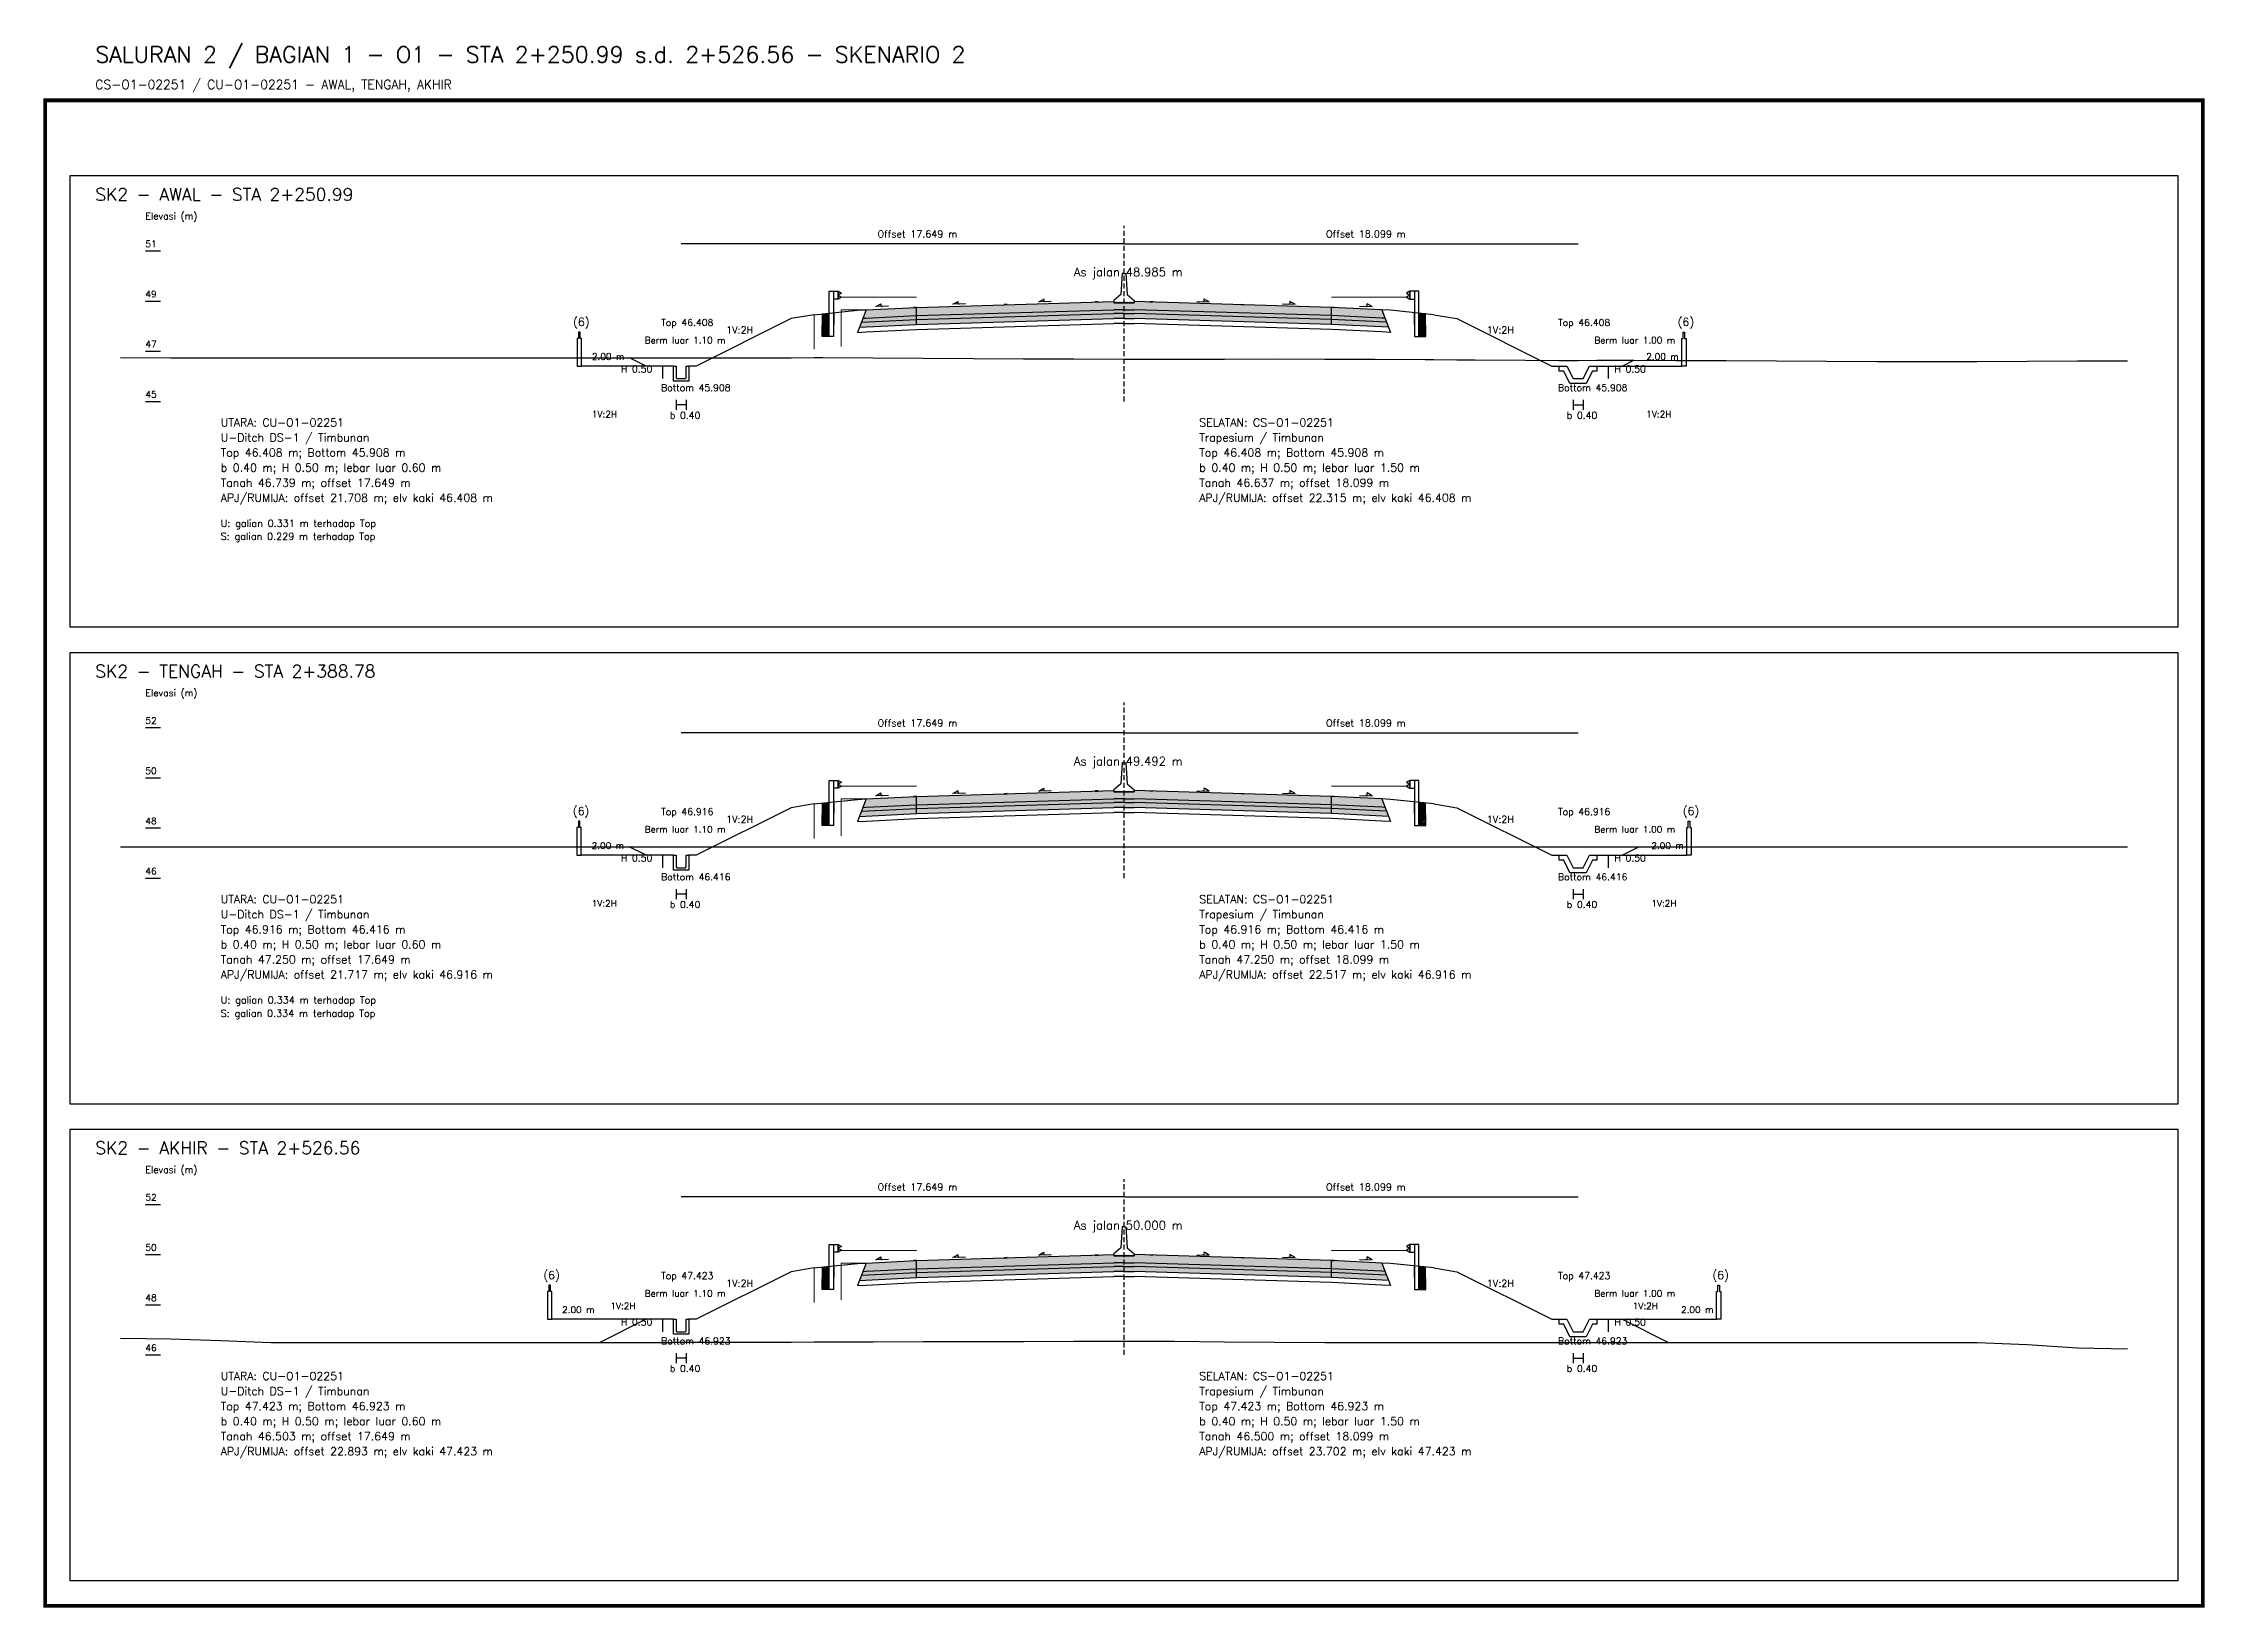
# Model space of a CAD drawing. Header units: metres. Extents: x -24715 to -24517, y 27498 to 30841.
# Drawn here: x -24603.9 to -24517.7, y 30702.9 to 30765.2 of the extents above; entities that cross this region are included whole.
import ezdxf

# ---------------------------------------------------------------- set-up
doc = ezdxf.new("R2010")
doc.units = ezdxf.units.M
doc.linetypes.add('PS_DASH', pattern=[0.3, 0.2, -0.1])
for name, color, linetype, lineweight in [('Dimensi', 230, 'Continuous', 20), ('GRS-ARSIR (HATCH)', 8, 'Continuous', 9), ('Guardrail', 20, 'Continuous', 30), ('HATCH - Beton ramping', 210, 'Continuous', 9), ('HATCH - LFA', 30, 'Continuous', 9), ('HATCH - Pavement', 50, 'Continuous', 9), ('Marka', 20, 'Continuous', 30), ('POT_ALL_GROUP', 2, 'Continuous', 70)]:
    doc.layers.add(name, color=color, linetype=linetype, lineweight=lineweight)
for name, color, linetype in [('POT_ALL_APJ', 2, 'Continuous'), ('POT_ALL_BORDER', 8, 'Continuous'), ('POT_ALL_CHANNEL2', 7, 'Continuous'), ('POT_ALL_DIM', 7, 'Continuous'), ('POT_ALL_GROUND', 1, 'Continuous'), ('POT_ALL_GUIDE', 8, 'Continuous'), ('POT_ALL_NOTE', 30, 'Continuous'), ('POT_ALL_ROAD', 4, 'Continuous')]:
    doc.layers.add(name, color=color, linetype=linetype)
doc.styles.get("Standard").update_dxf_attribs({"font": 'simplex.shx'})

msp = doc.modelspace()

# ---------------------------------------------------------------- texts
at = {"layer": 'POT_ALL_APJ'}
for s, height, p in [('(6)', 0.32, (-24582.73441, 30753.97301)), ('(6)', 0.32, (-24538.71171, 30753.97301)), ('2.00 m', 0.26, (-24581.98441, 30752.62301)), ('2.00 m', 0.26, (-24539.96171, 30752.62301)), ('(6)', 0.32, (-24582.74393, 30734.4805)), ('(6)', 0.32, (-24538.50931, 30734.4805)), ('2.00 m', 0.26, (-24581.99393, 30733.1305)), ('2.00 m', 0.26, (-24539.75931, 30733.1305)), ('(6)', 0.32, (-24583.91922, 30715.98799)), ('(6)', 0.32, (-24537.32401, 30715.98799)), ('2.00 m', 0.26, (-24583.16922, 30714.63799)), ('2.00 m', 0.26, (-24538.57401, 30714.63799))]:
    msp.add_text(s, height=height, dxfattribs=at).set_placement(p)
at = {"layer": 'POT_ALL_CHANNEL2'}
for s, height, p in [('Top 46.408', 0.27, (-24579.22535, 30753.97301)), ('Top 46.408', 0.27, (-24543.47765, 30753.97301)), ('Bottom 45.908', 0.27, (-24579.22535, 30751.37301)), ('Bottom 45.908', 0.27, (-24543.47765, 30751.37301)), ('UTARA: CU-O1-02251', 0.32, (-24596.7765, 30749.96479)), ('SELATAN: CS-O1-02251', 0.32, (-24557.7765, 30749.96479)), ('Top 46.916', 0.27, (-24579.22535, 30734.4805)), ('Top 46.916', 0.27, (-24543.47765, 30734.4805)), ('Bottom 46.416', 0.27, (-24579.22535, 30731.8805)), ('Bottom 46.416', 0.27, (-24543.47765, 30731.8805)), ('UTARA: CU-O1-02251', 0.32, (-24596.7765, 30730.96479)), ('SELATAN: CS-O1-02251', 0.32, (-24557.7765, 30730.96479)), ('Top 47.423', 0.27, (-24579.22535, 30715.98799)), ('Top 47.423', 0.27, (-24543.47765, 30715.98799)), ('Bottom 46.923', 0.27, (-24579.22535, 30713.38799)), ('Bottom 46.923', 0.27, (-24543.47765, 30713.38799)), ('UTARA: CU-O1-02251', 0.32, (-24596.7765, 30711.96479)), ('SELATAN: CS-O1-02251', 0.32, (-24557.7765, 30711.96479))]:
    msp.add_text(s, height=height, dxfattribs=at).set_placement(p)
at = {"layer": 'POT_ALL_DIM'}
for s, height, p in [('SK2 - AWAL - STA 2+250.99', 0.5, (-24601.7765, 30758.96479)), ('Elevasi (m)', 0.27, (-24599.7765, 30758.21479)), ('51', 0.26, (-24599.7765, 30757.11479)), ('Offset 17.649 m', 0.28, (-24570.60092, 30757.4998)), ('Offset 18.099 m', 0.28, (-24552.72707, 30757.4998)), ('As jalan 48.985 m', 0.34, (-24562.7765, 30755.9498)), ('49', 0.26, (-24599.7765, 30755.11479)), ('1V:2H', 0.28, (-24576.63588, 30753.66774)), ('1V:2H', 0.28, (-24546.31712, 30753.66774)), ('47', 0.26, (-24599.7765, 30753.11479)), ('Berm luar 1.10 m', 0.26, (-24579.87535, 30753.27301)), ('Berm luar 1.00 m', 0.26, (-24542.02765, 30753.27301)), ('H 0.50', 0.27, (-24580.82535, 30752.12301)), ('H 0.50', 0.27, (-24541.22765, 30752.12301)), ('45', 0.26, (-24599.7765, 30751.11479)), ('1V:2H', 0.26, (-24581.98441, 30750.32301)), ('b 0.40', 0.27, (-24578.87535, 30750.27301)), ('b 0.40', 0.27, (-24543.12765, 30750.27301)), ('1V:2H', 0.26, (-24539.96171, 30750.32301)), ('U-Ditch DS-1 / Timbunan', 0.32, (-24596.7765, 30749.36479)), ('Trapesium / Timbunan', 0.32, (-24557.7765, 30749.36479)), ('Top 46.408 m; Bottom 45.908 m', 0.32, (-24596.7765, 30748.76479)), ('Top 46.408 m; Bottom 45.908 m', 0.32, (-24557.7765, 30748.76479)), ('Tanah 46.739 m; offset 17.649 m', 0.32, (-24596.7765, 30747.56479)), ('b 0.40 m; H 0.50 m; lebar luar 0.60 m', 0.32, (-24596.7765, 30748.16479)), ('Tanah 46.637 m; offset 18.099 m', 0.32, (-24557.7765, 30747.56479)), ('b 0.40 m; H 0.50 m; lebar luar 1.50 m', 0.32, (-24557.7765, 30748.16479)), ('APJ/RUMIJA: offset 21.708 m; elv kaki 46.408 m', 0.32, (-24596.7765, 30746.96479)), ('APJ/RUMIJA: offset 22.315 m; elv kaki 46.408 m', 0.32, (-24557.7765, 30746.96479)), ('SK2 - TENGAH - STA 2+388.78', 0.5, (-24601.7765, 30739.96479)), ('Elevasi (m)', 0.27, (-24599.7765, 30739.21479)), ('52', 0.26, (-24599.7765, 30738.11479)), ('Offset 17.649 m', 0.28, (-24570.60092, 30738.00729)), ('Offset 18.099 m', 0.28, (-24552.72707, 30738.00729)), ('As jalan 49.492 m', 0.34, (-24562.7765, 30736.45729)), ('50', 0.26, (-24599.7765, 30736.11479)), ('48', 0.26, (-24599.7765, 30734.11479)), ('Berm luar 1.10 m', 0.26, (-24579.87535, 30733.7805)), ('1V:2H', 0.28, (-24576.63588, 30734.17523)), ('1V:2H', 0.28, (-24546.31712, 30734.17523)), ('Berm luar 1.00 m', 0.26, (-24542.02765, 30733.7805)), ('46', 0.26, (-24599.7765, 30732.11479)), ('H 0.50', 0.27, (-24580.82535, 30732.6305)), ('H 0.50', 0.27, (-24541.22765, 30732.6305)), ('U-Ditch DS-1 / Timbunan', 0.32, (-24596.7765, 30730.36479)), ('1V:2H', 0.26, (-24581.99393, 30730.8305)), ('b 0.40', 0.27, (-24578.87535, 30730.7805)), ('Trapesium / Timbunan', 0.32, (-24557.7765, 30730.36479)), ('b 0.40', 0.27, (-24543.12765, 30730.7805)), ('1V:2H', 0.26, (-24539.75931, 30730.8305)), ('Top 46.916 m; Bottom 46.416 m', 0.32, (-24596.7765, 30729.76479)), ('Top 46.916 m; Bottom 46.416 m', 0.32, (-24557.7765, 30729.76479)), ('Tanah 47.250 m; offset 17.649 m', 0.32, (-24596.7765, 30728.56479)), ('b 0.40 m; H 0.50 m; lebar luar 0.60 m', 0.32, (-24596.7765, 30729.16479)), ('Tanah 47.250 m; offset 18.099 m', 0.32, (-24557.7765, 30728.56479)), ('b 0.40 m; H 0.50 m; lebar luar 1.50 m', 0.32, (-24557.7765, 30729.16479)), ('APJ/RUMIJA: offset 21.717 m; elv kaki 46.916 m', 0.32, (-24596.7765, 30727.96479)), ('APJ/RUMIJA: offset 22.517 m; elv kaki 46.916 m', 0.32, (-24557.7765, 30727.96479)), ('SK2 - AKHIR - STA 2+526.56', 0.5, (-24601.7765, 30720.96479)), ('Elevasi (m)', 0.27, (-24599.7765, 30720.21479)), ('52', 0.26, (-24599.7765, 30719.11479)), ('Offset 17.649 m', 0.28, (-24570.60092, 30719.51478)), ('Offset 18.099 m', 0.28, (-24552.72707, 30719.51478)), ('As jalan 50.000 m', 0.34, (-24562.7765, 30717.96478)), ('50', 0.26, (-24599.7765, 30717.11479)), ('1V:2H', 0.28, (-24576.63588, 30715.68273)), ('1V:2H', 0.28, (-24546.31712, 30715.68273)), ('48', 0.26, (-24599.7765, 30715.11479)), ('Berm luar 1.10 m', 0.26, (-24579.87535, 30715.28799)), ('Berm luar 1.00 m', 0.26, (-24542.02765, 30715.28799)), ('1V:2H', 0.26, (-24581.24728, 30714.78799)), ('H 0.50', 0.27, (-24580.82535, 30714.13799)), ('H 0.50', 0.27, (-24541.22765, 30714.13799)), ('1V:2H', 0.26, (-24540.50083, 30714.78799)), ('46', 0.26, (-24599.7765, 30713.11479)), ('b 0.40', 0.27, (-24578.87535, 30712.28799)), ('b 0.40', 0.27, (-24543.12765, 30712.28799)), ('U-Ditch DS-1 / Timbunan', 0.32, (-24596.7765, 30711.36479)), ('Trapesium / Timbunan', 0.32, (-24557.7765, 30711.36479)), ('Top 47.423 m; Bottom 46.923 m', 0.32, (-24596.7765, 30710.76479)), ('Top 47.423 m; Bottom 46.923 m', 0.32, (-24557.7765, 30710.76479)), ('b 0.40 m; H 0.50 m; lebar luar 0.60 m', 0.32, (-24596.7765, 30710.16479)), ('b 0.40 m; H 0.50 m; lebar luar 1.50 m', 0.32, (-24557.7765, 30710.16479)), ('Tanah 46.503 m; offset 17.649 m', 0.32, (-24596.7765, 30709.56479)), ('APJ/RUMIJA: offset 22.893 m; elv kaki 47.423 m', 0.32, (-24596.7765, 30708.96479)), ('Tanah 46.500 m; offset 18.099 m', 0.32, (-24557.7765, 30709.56479)), ('APJ/RUMIJA: offset 23.702 m; elv kaki 47.423 m', 0.32, (-24557.7765, 30708.96479))]:
    msp.add_text(s, height=height, dxfattribs=at).set_placement(p)
at = {"layer": 'POT_ALL_GROUP', "lineweight": 0}
for s, height, p in [('SALURAN 2 / BAGIAN 1 - O1 - STA 2+250.99 s.d. 2+526.56 - SKENARIO 2', 0.65, (-24601.7765, 30764.46479)), ('CS-O1-02251 / CU-O1-02251 - AWAL, TENGAH, AKHIR', 0.36, (-24601.7765, 30763.41479))]:
    msp.add_text(s, height=height, dxfattribs=at).set_placement(p)
at = {"layer": 'POT_ALL_NOTE'}
for s, p in [('U: galian 0.331 m terhadap Top', (-24596.7765, 30745.96479)), ('S: galian 0.229 m terhadap Top', (-24596.7765, 30745.44479)), ('U: galian 0.334 m terhadap Top', (-24596.7765, 30726.96479)), ('S: galian 0.334 m terhadap Top', (-24596.7765, 30726.44479))]:
    msp.add_text(s, height=0.28, dxfattribs=at).set_placement(p)

# ---------------------------------------------------------------- blocks, each defined once
blk = doc.blocks.new('JALAN_ASLI_TIPIKAL_2OKT_METER')
at = {"layer": 'Guardrail', "lineweight": 9}
h = blk.add_hatch(dxfattribs=at)
h.set_pattern_fill('JIS_LC_20', color=256, scale=0.002)
h.set_pattern_definition([(45, (-29.65569, -21.99233), (-0.02828427, 0.02828427), []), (45, (-29.65489, -21.99233), (-0.02828427, 0.02828427), [])])
h.paths.add_polyline_path([(-12.025, -1.394), (-11.753, -1.394), (-11.753, -0.471), (-12.018, -0.498)])
h = blk.add_hatch(dxfattribs=at)
h.set_pattern_fill('JIS_LC_20', color=256, scale=0.002)
h.set_pattern_definition([(45, (-29.40569, -21.99233), (-0.02828427, 0.02828427), []), (45, (-29.40489, -21.99233), (-0.02828427, 0.02828427), [])])
h.paths.add_polyline_path([(12.018, -0.498), (11.753, -0.471), (11.753, -1.394), (12.025, -1.394)])
at = {"layer": 'HATCH - Beton ramping'}
h = blk.add_hatch(dxfattribs=at)
h.set_pattern_fill('AR-CONC', color=256, scale=0.0005)
h.set_pattern_definition([(50, (-28.949556, -21.99233), (0.09109233, -0.00796954), [0.009525, -0.104775]), (355, (-28.94956, -21.99233), (-0.0176217, 0.09552842), [0.00762, -0.0838203]), (100.45144, (-28.941965, -21.992995), (0.07347062, 0.08755888), [0.008095, -0.08904512]), (46.1842, (-28.94956, -21.96693), (0.13553952, -0.02102116), [0.0142875, -0.1571625]), (96.63556, (-28.93826, -21.96868), (0.11870207, 0.12371306), [0.0121425, -0.1335678]), (351.18415, (-28.94956, -21.96693), (0.11870207, 0.12371306), [0.01143, -0.12572987]), (21, (-28.936856, -21.97328), (0.0758072, -0.0511326), [0.009525, -0.104775]), (326, (-28.93686, -21.97328), (0.03090101, 0.09209398), [0.00762, -0.08382]), (71.45144, (-28.93054, -21.97754), (0.1067082, 0.04096138), [0.008095, -0.08904497]), (37.5, (-28.949556, -21.99233), (0.001544302, 0.04227752), [0, -0.082804, 0, -0.08509, 0, -0.0841375]), (7.5, (-28.949556, -21.99233), (0.03340983, 0.05009029), [0, -0.048514, 0, -0.080899, 0, -0.0320675]), (327.5, (-28.977877, -21.99233), (0.067795298, -0.002864372), [0, -0.03175, 0, -0.09906, 0, -0.131445]), (317.5, (-28.990577, -21.99233), (0.07406459, 0.01271325), [0, -0.041275, 0, -0.065786, 0, -0.093345])])
h.paths.add_polyline_path([(-8.27, -0.566), (-10.401, -0.666), (-10.461, -0.826), (-8.27, -0.716)])
h.paths.add_polyline_path([(-0.4, -0.48), (0, -0.48), (0, -0.33), (-0.4, -0.33), (-8.27, -0.566), (-8.27, -0.716)])
h = blk.add_hatch(dxfattribs=at)
h.set_pattern_fill('AR-CONC', color=256, scale=0.0005)
h.set_pattern_definition([(50, (-28.699556, -21.99233), (0.09109233, -0.00796954), [0.009525, -0.104775]), (355, (-28.69956, -21.99233), (-0.01762171, 0.09552842), [0.00762, -0.0838203]), (100.45144, (-28.691965, -21.992995), (0.07347062, 0.08755888), [0.008095, -0.08904512]), (46.1842, (-28.69956, -21.96693), (0.13553952, -0.02102116), [0.0142875, -0.1571625]), (96.63556, (-28.68826, -21.96868), (0.11870207, 0.12371306), [0.0121425, -0.1335678]), (351.18415, (-28.69956, -21.96693), (0.11870207, 0.12371306), [0.01143, -0.12572987]), (21, (-28.686856, -21.97328), (0.0758072, -0.0511326), [0.009525, -0.104775]), (326, (-28.68686, -21.97328), (0.03090101, 0.09209398), [0.00762, -0.08382]), (71.45144, (-28.68054, -21.97754), (0.10670821, 0.04096138), [0.008095, -0.08904497]), (37.5, (-28.699556, -21.99233), (0.001544302, 0.04227752), [0, -0.082804, 0, -0.08509, 0, -0.0841375]), (7.5, (-28.699556, -21.99233), (0.03340983, 0.050090287), [0, -0.048514, 0, -0.080899, 0, -0.0320675]), (327.5, (-28.727877, -21.99233), (0.067795298, -0.002864372), [0, -0.03175, 0, -0.09906, 0, -0.131445]), (317.5, (-28.740577, -21.99233), (0.07406459, 0.012713246), [0, -0.041275, 0, -0.065786, 0, -0.093345])])
h.paths.add_polyline_path([(8.27, -0.566), (10.401, -0.666), (10.461, -0.826), (8.27, -0.716)])
h.paths.add_polyline_path([(0.4, -0.48), (0, -0.48), (0, -0.33), (0.4, -0.33), (8.27, -0.566), (8.27, -0.716)])
at = {"layer": 'HATCH - LFA'}
h = blk.add_hatch(dxfattribs=at)
h.set_pattern_fill('GRAVEL', color=256, scale=0.0075)
h.set_pattern_definition([(228.012788, (-28.812396, -21.801831), (-1.524, -1.7145), [0.0256291, -2.5372863]), (184.96974, (-28.829541, -21.820881), (2.2859999991, 0.1905000109), [0.04398035, -4.3540537]), (132.510447, (-28.873356, -21.824691), (1.9050000008, -2.0954999993), [0.0310111, -3.0701042]), (267.27369, (-28.947651, -21.872316), (0.1905000004, 3.81), [0.0400503, -3.9649828]), (292.833654, (-28.949556, -21.912321), (-0.9525, 2.286), [0.0392725, -3.8879856]), (357.27369, (-28.934316, -21.948516), (-3.81, 0.1905000004), [0.0400503, -3.9649828]), (37.69424, (-28.894311, -21.950421), (-2.4764999999, -1.9050000001), [0.0529645, -5.24348365]), (72.255328, (-28.852401, -21.918036), (1.3335000004, 4.1909999999), [0.050004, -4.95039425]), (121.429566, (-28.837161, -21.870411), (-1.5240000002, 2.4764999999), [0.040186, -3.9784159]), (175.23636, (-28.858116, -21.836121), (2.0955, -0.1905), [0.0458785, -2.2480453]), (222.397438, (-28.903836, -21.832311), (-2.2859999999, -2.0955000001), [0.05933084, -5.8737579]), (138.814075, (-28.759056, -21.874221), (-1.3335, 1.143), [0.0202503, -2.0047924]), (171.469234, (-28.774296, -21.860886), (2.4765, -0.3809999996), [0.03852615, -3.8140979]), (225, (-28.8124, -21.85517), (0, -0.1905), [0.0269407, -0.242467]), (203.19859, (-28.82573, -21.832311), (0.9525, 0.381), [0.0145081, -1.4362967]), (291.80141, (-28.839066, -21.838026), (-0.1905, 0.5715), [0.0205174, -1.0053565]), (30.96376, (-28.831446, -21.857076), (0.5715, 0.381), [0.033324, -1.0774724]), (161.56505, (-28.80287, -21.83993), (0.381, -0.1905), [0.0240965, -0.5783174]), (16.38954, (-28.949556, -21.838026), (1.905, 0.5715), [0.0337566, -3.341912]), (70.346176, (-28.917171, -21.828501), (-0.762, -2.0955), [0.0283199, -2.8036662]), (293.19859, (-28.80287, -21.801831), (-0.381, 0.9525), [0.029016, -1.4217888]), (343.61046, (-28.791441, -21.828501), (-1.905, 0.5715), [0.0337566, -3.341912]), (339.443955, (-28.949556, -21.956136), (-0.9525, 0.381), [0.0325526, -1.5950801]), (294.77514, (-28.919076, -21.967566), (-0.952500001, 2.0954999995), [0.0272754, -2.7002695]), (66.80141, (-28.800966, -21.992331), (0.381, 0.9525), [0.029016, -1.4217888]), (17.354025, (-28.789536, -21.965661), (-2.4765, -0.762), [0.0319337, -3.1614282]), (69.443955, (-28.89431, -21.992331), (-0.381, -0.9525), [0.0162763, -1.6113564]), (101.30993, (-28.812396, -21.99233), (-0.1905, 0.762), [0.0097136, -0.9616496]), (165.96376, (-28.8143, -21.982806), (0.5715, -0.1905), [0.0392725, -0.7461791]), (186.009006, (-28.852401, -21.973281), (1.905, 0.1905), [0.036395, -3.6031024]), (303.69007, (-28.831446, -21.87422), (-0.1905, 0.381), [0.0274743, -0.6593832]), (353.157227, (-28.816206, -21.897081), (3.2385, -0.3809999998), [0.0479668, -4.7487007]), (60.945396, (-28.76858, -21.902796), (-0.762, -1.3335), [0.0196131, -1.9417044]), (90, (-28.75906, -21.88565), (-0.1905, 0.1905), [0.01143, -0.17907]), (120.256437, (-28.856211, -21.967566), (0.762, -1.3335), [0.026465, -2.6200456]), (48.012787, (-28.869546, -21.944706), (1.524, 1.7145), [0.0512582, -2.5116572]), (0, (-28.83526, -21.9066), (0.1905, 0.1905), [0.04953, -0.14097]), (325.304846, (-28.785726, -21.906606), (1.9050000007, -1.333499999), [0.0301207, -2.9819488]), (254.0546, (-28.76096, -21.92375), (-0.1905, -0.762), [0.0277372, -1.3591238]), (207.645975, (-28.768581, -21.950421), (-3.6195000001, -1.9049999997), [0.0451609, -4.4709348]), (175.426079, (-28.808586, -21.971376), (-2.4765, 0.1905), [0.0477772, -4.7299385])])
h.paths.add_polyline_path([(-8.27, -0.716), (-10.461, -0.826), (-10.54, -1.03), (-8.27, -0.916)])
h.paths.add_polyline_path([(-0.4, -0.68), (0, -0.68), (0, -0.48), (-0.4, -0.48), (-8.27, -0.716), (-8.27, -0.916)])
h = blk.add_hatch(dxfattribs=at)
h.set_pattern_fill('GRAVEL', color=256, scale=0.0075)
h.set_pattern_definition([(228.012788, (-28.562396, -21.801831), (-1.524, -1.7145), [0.0256291, -2.5372863]), (184.96974, (-28.579541, -21.820881), (2.2859999991, 0.1905000109), [0.04398035, -4.3540537]), (132.510447, (-28.623356, -21.824691), (1.9050000008, -2.0954999993), [0.0310111, -3.0701042]), (267.27369, (-28.697651, -21.872316), (0.1905000004, 3.81), [0.04005034, -3.9649828]), (292.833654, (-28.699556, -21.912321), (-0.9525, 2.286), [0.0392725, -3.8879856]), (357.27369, (-28.684316, -21.948516), (-3.81, 0.1905000004), [0.04005034, -3.9649828]), (37.69424, (-28.644311, -21.950421), (-2.4764999999, -1.9050000001), [0.0529645, -5.24348365]), (72.255328, (-28.602401, -21.918036), (1.3335000004, 4.1909999999), [0.050004, -4.95039425]), (121.429566, (-28.587161, -21.870411), (-1.5240000002, 2.4764999999), [0.040186, -3.9784159]), (175.23636, (-28.608116, -21.836121), (2.0955, -0.1905000003), [0.0458785, -2.2480453]), (222.397438, (-28.653836, -21.832311), (-2.2859999999, -2.0955000001), [0.05933084, -5.87375794]), (138.814075, (-28.509056, -21.874221), (-1.3335, 1.143), [0.02025034, -2.0047924]), (171.469234, (-28.524296, -21.860886), (2.4765, -0.3809999996), [0.03852615, -3.8140979]), (225, (-28.5624, -21.85517), (0, -0.1905), [0.0269407, -0.242467]), (203.19859, (-28.57573, -21.832311), (0.9525, 0.381), [0.0145081, -1.4362967]), (291.80141, (-28.589066, -21.838026), (-0.1905, 0.5715), [0.0205174, -1.0053565]), (30.96376, (-28.581446, -21.857076), (0.5715, 0.381), [0.033324, -1.0774724]), (161.56505, (-28.55287, -21.83993), (0.381, -0.1905), [0.0240965, -0.57831736]), (16.38954, (-28.699556, -21.838026), (1.905, 0.5715), [0.0337566, -3.341912]), (70.346176, (-28.667171, -21.828501), (-0.762, -2.0955), [0.0283199, -2.8036662]), (293.19859, (-28.55287, -21.801831), (-0.381, 0.9525), [0.029016, -1.4217888]), (343.61046, (-28.541441, -21.828501), (-1.905, 0.5714999999), [0.0337566, -3.341912]), (339.443955, (-28.699556, -21.956136), (-0.9525, 0.381), [0.03255264, -1.5950801]), (294.77514, (-28.669076, -21.967566), (-0.952500001, 2.0954999995), [0.0272754, -2.7002695]), (66.80141, (-28.550966, -21.992331), (0.381, 0.9525), [0.029016, -1.4217888]), (17.354025, (-28.539536, -21.965661), (-2.4765, -0.7620000002), [0.0319337, -3.1614282]), (69.443955, (-28.64431, -21.992331), (-0.381, -0.9525), [0.0162763, -1.6113564]), (101.30993, (-28.562396, -21.99233), (-0.1905, 0.762), [0.0097136, -0.9616496]), (165.96376, (-28.5643, -21.982806), (0.5715, -0.1905), [0.0392725, -0.7461791]), (186.009006, (-28.602401, -21.973281), (1.905, 0.1905), [0.036395, -3.6031024]), (303.69007, (-28.581446, -21.87422), (-0.1905, 0.381), [0.0274743, -0.6593832]), (353.157227, (-28.566206, -21.897081), (3.2385, -0.3809999998), [0.04796676, -4.7487007]), (60.945396, (-28.51858, -21.902796), (-0.762, -1.3335), [0.0196131, -1.9417044]), (90, (-28.50906, -21.88565), (-0.1905, 0.1905), [0.01143, -0.17907]), (120.256437, (-28.606211, -21.967566), (0.762, -1.3335), [0.026465, -2.62004556]), (48.012787, (-28.619546, -21.944706), (1.524, 1.7145), [0.0512582, -2.5116572]), (0, (-28.58526, -21.9066), (0.1905, 0.1905), [0.04953, -0.14097]), (325.304846, (-28.535726, -21.906606), (1.9050000007, -1.333499999), [0.0301207, -2.98194875]), (254.054604, (-28.51096, -21.92375), (-0.1905, -0.762), [0.0277372, -1.35912375]), (207.645975, (-28.518581, -21.950421), (-3.6195000001, -1.9049999997), [0.0451609, -4.4709348]), (175.426079, (-28.558586, -21.971376), (-2.4765, 0.1905), [0.0477772, -4.7299385])])
h.paths.add_polyline_path([(8.27, -0.716), (10.461, -0.826), (10.54, -1.03), (8.27, -0.916)])
h.paths.add_polyline_path([(0.4, -0.68), (0, -0.68), (0, -0.48), (0.4, -0.48), (8.27, -0.716), (8.27, -0.916)])
at = {"layer": 'HATCH - Pavement'}
h = blk.add_hatch(dxfattribs=at)
h.set_pattern_fill('AR-CONC', color=256, scale=0.001)
h.set_pattern_definition([(50, (-89.43046, -52.62889), (0.18218467, -0.01593909), [0.01905, -0.20955]), (355, (-89.43046, -52.6289), (-0.03524342, 0.19105685), [0.01524, -0.1676406]), (100.45144, (-89.41528, -52.63022), (0.14694125, 0.17511775), [0.01619, -0.17809024]), (46.1842, (-89.43046, -52.5781), (0.27107904, -0.04204233), [0.028575, -0.314325]), (96.63556, (-89.40787, -52.5816), (0.23740413, 0.2474261), [0.024285, -0.2671356]), (351.18415, (-89.43046, -52.5781), (0.2374041, 0.2474261), [0.02286, -0.2514597]), (21, (-89.40506, -52.59079), (0.1516144, -0.1022652), [0.01905, -0.20955]), (326, (-89.40506, -52.5908), (0.06180203, 0.18418797), [0.01524, -0.16764]), (71.45144, (-89.39243, -52.59931), (0.21341642, 0.08192277), [0.01619, -0.17808994]), (37.5, (-89.43046, -52.62889), (0.003088603, 0.08455504), [0, -0.165608, 0, -0.17018, 0, -0.168275]), (7.5, (-89.43046, -52.62889), (0.06681966, 0.100180575), [0, -0.097028, 0, -0.161798, 0, -0.064135]), (327.5, (-89.4871, -52.62889), (0.135590595, -0.005728744), [0, -0.0635, 0, -0.19812, 0, -0.26289]), (317.5, (-89.5125, -52.62889), (0.14812918, 0.02542649), [0, -0.08255, 0, -0.131572, 0, -0.18669])])
h.paths.add_polyline_path([(-8.27, -0.236), (-10.27, -0.336), (-10.401, -0.673), (-10.27, -0.666), (-8.27, -0.566)])
h.paths.add_polyline_path([(-0.4, -0.33), (0, -0.33), (0, 0), (-0.4, 0), (-8.27, -0.236), (-8.27, -0.566)])
h = blk.add_hatch(dxfattribs=at)
h.set_pattern_fill('AR-CONC', color=256, scale=0.001)
h.set_pattern_definition([(50, (-89.18046, -52.62889), (0.18218467, -0.01593909), [0.01905, -0.20955]), (355, (-89.18046, -52.6289), (-0.03524342, 0.19105685), [0.01524, -0.16764058]), (100.45144, (-89.16528, -52.63022), (0.14694125, 0.17511775), [0.01619, -0.17809024]), (46.1842, (-89.18046, -52.5781), (0.27107904, -0.04204233), [0.028575, -0.314325]), (96.63556, (-89.15787, -52.5816), (0.23740413, 0.2474261), [0.024285, -0.2671356]), (351.18415, (-89.18046, -52.5781), (0.2374041, 0.2474261), [0.02286, -0.2514597]), (21, (-89.15506, -52.59079), (0.1516144, -0.1022652), [0.01905, -0.20955]), (326, (-89.15506, -52.5908), (0.06180203, 0.18418797), [0.01524, -0.16764]), (71.45144, (-89.14243, -52.59931), (0.21341642, 0.08192277), [0.01619, -0.17808994]), (37.5, (-89.18046, -52.62889), (0.003088603, 0.08455504), [0, -0.165608, 0, -0.17018, 0, -0.168275]), (7.5, (-89.18046, -52.62889), (0.06681966, 0.100180575), [0, -0.097028, 0, -0.161798, 0, -0.064135]), (327.5, (-89.2371, -52.62889), (0.135590595, -0.005728744), [0, -0.0635, 0, -0.19812, 0, -0.26289]), (317.5, (-89.2625, -52.62889), (0.14812918, 0.02542649), [0, -0.08255, 0, -0.131572, 0, -0.18669])])
h.paths.add_polyline_path([(8.27, -0.236), (10.27, -0.336), (10.401, -0.673), (10.27, -0.666), (8.27, -0.566)])
h.paths.add_polyline_path([(0.4, -0.33), (0, -0.33), (0, 0), (0.4, 0), (8.27, -0.236), (8.27, -0.566)])
at = {"layer": 'Marka'}
h = blk.add_hatch(color=256, dxfattribs=at)
h.dxf.hatch_style = 1
h.paths.add_polyline_path([(-8.27, -0.23), (-8.39, -0.236), (-8.39, -0.242), (-8.27, -0.236)])
h.paths.add_polyline_path([(-4.65, -0.122), (-4.77, -0.125), (-4.77, -0.131), (-4.65, -0.128)])
h.paths.add_polyline_path([(-1.03, -0.019), (-1.03, -0.013), (-1.15, -0.017), (-1.15, -0.023)])
h = blk.add_hatch(color=256, dxfattribs=at)
h.dxf.hatch_style = 1
h.paths.add_polyline_path([(8.27, -0.23), (8.39, -0.236), (8.39, -0.242), (8.27, -0.236)])
h.paths.add_polyline_path([(4.65, -0.122), (4.77, -0.125), (4.77, -0.131), (4.65, -0.128)])
h.paths.add_polyline_path([(1.03, -0.019), (1.03, -0.013), (1.15, -0.017), (1.15, -0.023)])
for p, q in [((-8.27, -0.236), (-0.4, 0)), ((8.27, -0.236), (0.4, 0)), ((-12.353, -0.533), (-10.622, -0.354)), ((-10.27, -0.336), (-10.62, -1.234)), ((-10.62, -0.354), (-10.27, -0.336)), ((-10.461, -0.826), (-8.27, -0.716)), ((-10.401, -0.673), (-10.27, -0.666)), ((-10.27, -0.336), (-8.27, -0.236)), ((-10.27, -0.666), (-8.27, -0.566)), ((-8.27, -0.916), (-8.27, -0.236)), ((-8.27, -0.566), (-0.4, -0.33)), ((-8.27, -0.716), (-0.4, -0.48)), ((-8.27, -0.916), (-0.4, -0.68)), ((0, -0.05), (-0.4, -0.05)), ((0, -0.33), (-0.4, -0.33)), ((0, -0.48), (-0.4, -0.48)), ((0, -0.68), (-0.4, -0.68)), ((0, -0.05), (0.4, -0.05)), ((0, -0.33), (0.4, -0.33)), ((0, -0.48), (0.4, -0.48)), ((0, -0.68), (0.4, -0.68)), ((8.27, -0.566), (0.4, -0.33)), ((8.27, -0.716), (0.4, -0.48)), ((8.27, -0.916), (0.4, -0.68)), ((8.27, -0.916), (8.27, -0.236)), ((10.27, -0.336), (8.27, -0.236)), ((10.27, -0.666), (8.27, -0.566)), ((10.461, -0.826), (8.27, -0.716)), ((10.27, -0.336), (10.62, -1.234)), ((10.62, -0.354), (10.27, -0.336)), ((10.401, -0.673), (10.27, -0.666)), ((12.353, -0.533), (10.622, -0.354)), ((-10.62, -1.234), (-10.27, -1.216)), ((-10.54, -1.03), (-8.27, -0.916)), ((-10.27, -1.216), (-8.27, -1.116)), ((-8.27, -1.116), (-0.4, -0.88)), ((0, -0.88), (-0.4, -0.88)), ((0, -0.88), (0.4, -0.88)), ((8.27, -1.116), (0.4, -0.88)), ((10.54, -1.03), (8.27, -0.916)), ((10.27, -1.216), (8.27, -1.116)), ((10.62, -1.234), (10.27, -1.216))]:
    blk.add_line(p, q)
for points in [[(0, 1.11), (-0.075, 1.11), (-0.125, 0.27), (-0.4, 0.03), (-0.4, -0.05), (0, -0.05)], [(0, 1.11), (0.075, 1.11), (0.125, 0.27), (0.4, 0.03), (0.4, -0.05), (0, -0.05)], [(-6.818, -0.116), (-6.616, 0)], [(-3.401, -0.02), (-3.199, 0.096)], [(3.401, -0.02), (3.199, 0.096)], [(6.818, -0.116), (6.616, 0)], [(-9.887, -0.208), (-9.686, -0.092)], [(-9.387, -0.193), (-9.887, -0.208)], [(-6.318, -0.101), (-6.818, -0.116)], [(-2.901, -0.005), (-3.401, -0.02)], [(2.901, -0.005), (3.401, -0.02)], [(6.318, -0.101), (6.818, -0.116)], [(9.387, -0.193), (9.887, -0.208)], [(9.887, -0.208), (9.686, -0.092)]]:
    blk.add_lwpolyline(points)
for centre, start, end in [((-6.556, -0.037), 148.28164, 271.71836), ((-3.139, 0.059), 148.28164, 271.71836), ((3.139, 0.059), 268.28164, 31.71836), ((6.556, -0.037), 268.28164, 31.71836), ((-9.625, -0.129), 148.28164, 271.71836), ((9.625, -0.129), 268.28164, 31.71836)]:
    blk.add_arc(centre, 0.0711, start, end)
at = {"layer": 'Dimensi'}
for p, q in [((-8.27, 0.168), (-11.27, 0.168)), ((8.27, 0.168), (11.27, 0.168))]:
    blk.add_line(p, q, dxfattribs=at)
at = {"layer": 'GRS-ARSIR (HATCH)'}
for p, q in [((-12.353, -0.533), (-12.353, -1.909)), ((-11.27, -0.336), (-11.27, -1.803)), ((-10.27, -0.336), (-11.27, -0.336))]:
    blk.add_line(p, q, dxfattribs=at)
at = {"layer": 'Guardrail'}
for points in [[(-11.753, -1.394), (-11.753, 0.406), (-11.575, 0.406), (-11.575, -1.394), (-11.753, -1.394)], [(-11.575, 0.406), (-11.397, 0.406), (-11.397, 0.094), (-11.575, 0.094)], [(-11.397, 0.25), (-11.397, 0.406), (-11.262, 0.328), (-11.397, 0.25)], [(-11.397, 0.094), (-11.397, 0.25), (-11.262, 0.172), (-11.397, 0.094)], [(11.397, 0.25), (11.397, 0.406), (11.262, 0.328), (11.397, 0.25)], [(11.397, 0.094), (11.397, 0.25), (11.262, 0.172), (11.397, 0.094)], [(11.575, 0.406), (11.397, 0.406), (11.397, 0.094), (11.575, 0.094)], [(11.753, -1.394), (11.753, 0.406), (11.575, 0.406), (11.575, -1.394), (11.753, -1.394)], [(-11.575, -1.394), (-12.025, -1.394), (-12.018, -0.498), (-11.568, -0.453), (-11.575, -1.394)], [(11.575, -1.394), (12.025, -1.394), (12.018, -0.498), (11.568, -0.453), (11.575, -1.394)]]:
    blk.add_lwpolyline(points, dxfattribs=at)
at = {"layer": 'Marka'}
for points in [[(-8.39, -0.242), (-8.27, -0.236), (-8.27, -0.23), (-8.39, -0.236), (-8.39, -0.242)], [(8.39, -0.242), (8.27, -0.236), (8.27, -0.23), (8.39, -0.236), (8.39, -0.242)]]:
    blk.add_lwpolyline(points, dxfattribs=at)
for points in [[(-4.65, -0.122), (-4.77, -0.125), (-4.77, -0.131), (-4.65, -0.128)], [(-1.03, -0.013), (-1.15, -0.017), (-1.15, -0.023), (-1.03, -0.019)], [(1.03, -0.013), (1.15, -0.017), (1.15, -0.023), (1.03, -0.019)], [(4.65, -0.122), (4.77, -0.125), (4.77, -0.131), (4.65, -0.128)]]:
    blk.add_lwpolyline(points, close=True, dxfattribs=at)

# ---------------------------------------------------------------- linework, layer by layer
at = {"layer": 'POT_ALL_APJ', "linetype": 'Continuous'}
for points in [[(-24582.56941, 30753.47742), (-24582.56941, 30752.37301), (-24582.39941, 30752.37301), (-24582.39941, 30753.47742), (-24582.45441, 30753.47742), (-24582.45441, 30753.72742), (-24582.48441, 30753.72742), (-24582.51441, 30753.72742), (-24582.51441, 30753.47742), (-24582.56941, 30753.47742)], [(-24538.37671, 30753.47742), (-24538.37671, 30752.37301), (-24538.54671, 30752.37301), (-24538.54671, 30753.47742), (-24538.49171, 30753.47742), (-24538.49171, 30753.72742), (-24538.46171, 30753.72742), (-24538.43171, 30753.72742), (-24538.43171, 30753.47742), (-24538.37671, 30753.47742)], [(-24579.82535, 30752.37301), (-24582.39941, 30752.37301)], [(-24540.92765, 30752.37301), (-24538.54671, 30752.37301)], [(-24582.57893, 30733.98491), (-24582.57893, 30732.8805), (-24582.40893, 30732.8805), (-24582.40893, 30733.98491), (-24582.46393, 30733.98491), (-24582.46393, 30734.23491), (-24582.49393, 30734.23491), (-24582.52393, 30734.23491), (-24582.52393, 30733.98491), (-24582.57893, 30733.98491)], [(-24538.17431, 30733.98491), (-24538.17431, 30732.8805), (-24538.34431, 30732.8805), (-24538.34431, 30733.98491), (-24538.28931, 30733.98491), (-24538.28931, 30734.23491), (-24538.25931, 30734.23491), (-24538.22931, 30734.23491), (-24538.22931, 30733.98491), (-24538.17431, 30733.98491)], [(-24579.82535, 30732.8805), (-24582.40893, 30732.8805)], [(-24540.92765, 30732.8805), (-24538.34431, 30732.8805)], [(-24583.75422, 30715.4924), (-24583.75422, 30714.38799), (-24583.58422, 30714.38799), (-24583.58422, 30715.4924), (-24583.63922, 30715.4924), (-24583.63922, 30715.7424), (-24583.66922, 30715.7424), (-24583.69922, 30715.7424), (-24583.69922, 30715.4924), (-24583.75422, 30715.4924)], [(-24536.98901, 30715.4924), (-24536.98901, 30714.38799), (-24537.15901, 30714.38799), (-24537.15901, 30715.4924), (-24537.10401, 30715.4924), (-24537.10401, 30715.7424), (-24537.07401, 30715.7424), (-24537.04401, 30715.7424), (-24537.04401, 30715.4924), (-24536.98901, 30715.4924)], [(-24579.82535, 30714.38799), (-24583.58422, 30714.38799)], [(-24540.92765, 30714.38799), (-24537.15901, 30714.38799)]]:
    msp.add_lwpolyline(points, dxfattribs=at)
at = {"layer": 'POT_ALL_BORDER', "linetype": 'Continuous'}
for points in [[(-24602.7765, 30759.96479), (-24518.7765, 30759.96479), (-24518.7765, 30741.96479), (-24602.7765, 30741.96479), (-24602.7765, 30759.96479)], [(-24602.7765, 30740.96479), (-24518.7765, 30740.96479), (-24518.7765, 30722.96479), (-24602.7765, 30722.96479), (-24602.7765, 30740.96479)], [(-24602.7765, 30721.96479), (-24518.7765, 30721.96479), (-24518.7765, 30703.96479), (-24602.7765, 30703.96479), (-24602.7765, 30721.96479)]]:
    msp.add_lwpolyline(points, dxfattribs=at)
at = {"layer": 'POT_ALL_CHANNEL2', "linetype": 'Continuous'}
for points in [[(-24578.22535, 30752.37301), (-24578.12535, 30752.37301), (-24578.12535, 30751.77301), (-24578.72535, 30751.77301), (-24578.72535, 30752.37301), (-24578.62535, 30752.37301), (-24578.62535, 30751.90301), (-24578.59535, 30751.87301), (-24578.25535, 30751.87301), (-24578.22535, 30751.90301), (-24578.22535, 30752.37301)], [(-24543.42765, 30752.37301), (-24543.12765, 30752.37301), (-24542.87765, 30751.87301), (-24542.47765, 30751.87301), (-24542.22765, 30752.37301), (-24541.92765, 30752.37301), (-24541.92765, 30752.17301), (-24542.10404, 30752.17301), (-24542.35404, 30751.67301), (-24543.00126, 30751.67301), (-24543.25126, 30752.17301), (-24543.42765, 30752.17301), (-24543.42765, 30752.37301)], [(-24578.22535, 30732.8805), (-24578.12535, 30732.8805), (-24578.12535, 30732.2805), (-24578.72535, 30732.2805), (-24578.72535, 30732.8805), (-24578.62535, 30732.8805), (-24578.62535, 30732.4105), (-24578.59535, 30732.3805), (-24578.25535, 30732.3805), (-24578.22535, 30732.4105), (-24578.22535, 30732.8805)], [(-24543.42765, 30732.8805), (-24543.12765, 30732.8805), (-24542.87765, 30732.3805), (-24542.47765, 30732.3805), (-24542.22765, 30732.8805), (-24541.92765, 30732.8805), (-24541.92765, 30732.6805), (-24542.10404, 30732.6805), (-24542.35404, 30732.1805), (-24543.00126, 30732.1805), (-24543.25126, 30732.6805), (-24543.42765, 30732.6805), (-24543.42765, 30732.8805)], [(-24578.22535, 30714.38799), (-24578.12535, 30714.38799), (-24578.12535, 30713.78799), (-24578.72535, 30713.78799), (-24578.72535, 30714.38799), (-24578.62535, 30714.38799), (-24578.62535, 30713.91799), (-24578.59535, 30713.88799), (-24578.25535, 30713.88799), (-24578.22535, 30713.91799), (-24578.22535, 30714.38799)], [(-24543.42765, 30714.38799), (-24543.12765, 30714.38799), (-24542.87765, 30713.88799), (-24542.47765, 30713.88799), (-24542.22765, 30714.38799), (-24541.92765, 30714.38799), (-24541.92765, 30714.18799), (-24542.10404, 30714.18799), (-24542.35404, 30713.68799), (-24543.00126, 30713.68799), (-24543.25126, 30714.18799), (-24543.42765, 30714.18799), (-24543.42765, 30714.38799)]]:
    msp.add_lwpolyline(points, dxfattribs=at)
at = {"layer": 'POT_ALL_DIM', "linetype": 'Continuous'}
for points in [[(-24560.7765, 30757.2498), (-24578.42535, 30757.2498)], [(-24560.7765, 30757.2498), (-24542.67765, 30757.2498)], [(-24579.17535, 30752.37301), (-24579.17535, 30751.87301)], [(-24541.47765, 30752.37301), (-24541.47765, 30751.87301)], [(-24578.62535, 30751.02301), (-24578.62535, 30750.62301)], [(-24578.22535, 30750.82301), (-24578.62535, 30750.82301)], [(-24578.22535, 30751.02301), (-24578.22535, 30750.62301)], [(-24542.87765, 30751.02301), (-24542.87765, 30750.62301)], [(-24542.87765, 30750.82301), (-24542.47765, 30750.82301)], [(-24542.47765, 30751.02301), (-24542.47765, 30750.62301)], [(-24560.7765, 30737.75729), (-24578.42535, 30737.75729)], [(-24560.7765, 30737.75729), (-24542.67765, 30737.75729)], [(-24579.17535, 30732.8805), (-24579.17535, 30732.3805)], [(-24541.47765, 30732.8805), (-24541.47765, 30732.3805)], [(-24578.62535, 30731.5305), (-24578.62535, 30731.1305)], [(-24578.22535, 30731.5305), (-24578.22535, 30731.1305)], [(-24542.87765, 30731.5305), (-24542.87765, 30731.1305)], [(-24542.47765, 30731.5305), (-24542.47765, 30731.1305)], [(-24578.22535, 30731.3305), (-24578.62535, 30731.3305)], [(-24542.87765, 30731.3305), (-24542.47765, 30731.3305)], [(-24560.7765, 30719.26478), (-24578.42535, 30719.26478)], [(-24560.7765, 30719.26478), (-24542.67765, 30719.26478)], [(-24579.17535, 30714.38799), (-24579.17535, 30713.88799)], [(-24541.47765, 30714.38799), (-24541.47765, 30713.88799)], [(-24578.62535, 30713.03799), (-24578.62535, 30712.63799)], [(-24578.22535, 30712.83799), (-24578.62535, 30712.83799)], [(-24578.22535, 30713.03799), (-24578.22535, 30712.63799)], [(-24542.87765, 30713.03799), (-24542.87765, 30712.63799)], [(-24542.87765, 30712.83799), (-24542.47765, 30712.83799)], [(-24542.47765, 30713.03799), (-24542.47765, 30712.63799)]]:
    msp.add_lwpolyline(points, dxfattribs=at)
at = {"layer": 'POT_ALL_GROUND', "linetype": 'Continuous'}
for points in [[(-24600.7765, 30752.71502), (-24598.7765, 30752.70412), (-24596.7765, 30752.70172), (-24594.7765, 30752.70243), (-24592.7765, 30752.70465), (-24590.7765, 30752.70687), (-24588.7765, 30752.70521), (-24586.7765, 30752.70402), (-24584.7765, 30752.70325), (-24582.7765, 30752.70307), (-24582.48441, 30752.70301), (-24580.7765, 30752.70257), (-24580.48441, 30752.70256), (-24579.82535, 30752.70259), (-24578.7765, 30752.70345), (-24578.72535, 30752.7035), (-24578.42535, 30752.70379), (-24578.12535, 30752.70408), (-24576.7765, 30752.70521), (-24574.7765, 30752.70652), (-24574.04641, 30752.70746), (-24573.12977, 30752.70828), (-24572.7765, 30752.70855), (-24570.7765, 30752.69483), (-24568.7765, 30752.68289), (-24566.7765, 30752.67094), (-24564.7765, 30752.65995), (-24562.7765, 30752.65584), (-24560.7765, 30752.65299), (-24558.7765, 30752.65331), (-24556.7765, 30752.65422), (-24554.7765, 30752.65542), (-24552.7765, 30752.65426), (-24550.7765, 30752.64827), (-24548.7765, 30752.63509), (-24548.42322, 30752.63219), (-24547.50658, 30752.62466), (-24546.7765, 30752.61867), (-24544.7765, 30752.60352), (-24543.42765, 30752.60152), (-24542.7765, 30752.60149), (-24542.67765, 30752.60153), (-24541.92765, 30752.6018), (-24540.92765, 30752.60436), (-24540.7765, 30752.60489), (-24540.46171, 30752.606), (-24538.7765, 30752.59777), (-24538.46171, 30752.59851), (-24536.7765, 30752.59614), (-24534.7765, 30752.58319), (-24532.7765, 30752.56467), (-24530.7765, 30752.55426), (-24528.7765, 30752.55547), (-24526.7765, 30752.56176), (-24524.7765, 30752.56764), (-24522.7765, 30752.5768), (-24520.7765, 30752.58613)], [(-24600.7765, 30733.21266), (-24598.7765, 30733.21476), (-24596.7765, 30733.21476), (-24594.7765, 30733.21476), (-24592.7765, 30733.21475), (-24590.7765, 30733.21475), (-24588.7765, 30733.21476), (-24586.7765, 30733.21477), (-24584.7765, 30733.21477), (-24582.7765, 30733.21476), (-24582.49393, 30733.21476), (-24580.7765, 30733.21476), (-24580.49393, 30733.21476), (-24579.82535, 30733.21475), (-24578.7765, 30733.21474), (-24578.72535, 30733.21474), (-24578.42535, 30733.21474), (-24578.12535, 30733.21474), (-24576.7765, 30733.21471), (-24574.7765, 30733.21471), (-24574.04641, 30733.21473), (-24573.12977, 30733.21475), (-24572.7765, 30733.21475), (-24570.7765, 30733.21479), (-24568.7765, 30733.21478), (-24566.7765, 30733.21478), (-24564.7765, 30733.21479), (-24562.7765, 30733.21478), (-24560.7765, 30733.21475), (-24558.7765, 30733.21474), (-24556.7765, 30733.21474), (-24554.7765, 30733.21464), (-24552.7765, 30733.21453), (-24550.7765, 30733.21448), (-24548.7765, 30733.21438), (-24548.42322, 30733.21436), (-24547.50658, 30733.21434), (-24546.7765, 30733.21435), (-24544.7765, 30733.21438), (-24543.42765, 30733.21444), (-24542.7765, 30733.21448), (-24542.67765, 30733.21449), (-24541.92765, 30733.21455), (-24540.92765, 30733.21463), (-24540.7765, 30733.21465), (-24540.25931, 30733.21469), (-24538.7765, 30733.21479), (-24538.25931, 30733.21481), (-24536.7765, 30733.21484), (-24534.7765, 30733.21486), (-24532.7765, 30733.21482), (-24530.7765, 30733.21479), (-24528.7765, 30733.21479), (-24526.7765, 30733.21482), (-24524.7765, 30733.21486), (-24522.7765, 30733.21487), (-24520.7765, 30733.21484)], [(-24600.7765, 30713.63645), (-24598.7765, 30713.6046), (-24596.7765, 30713.54081), (-24594.7765, 30713.46514), (-24592.7765, 30713.46479), (-24590.7765, 30713.46479), (-24588.7765, 30713.46479), (-24586.7765, 30713.46479), (-24584.7765, 30713.46479), (-24583.66922, 30713.46522), (-24582.7765, 30713.46551), (-24581.66922, 30713.46601), (-24580.7765, 30713.4665), (-24579.82535, 30713.46703), (-24578.7765, 30713.46761), (-24578.72535, 30713.46763), (-24578.42535, 30713.4678), (-24578.12535, 30713.46796), (-24576.7765, 30713.46856), (-24574.7765, 30713.47562), (-24574.04641, 30713.47882), (-24573.12977, 30713.48286), (-24572.7765, 30713.48442), (-24570.7765, 30713.49324), (-24568.7765, 30713.49787), (-24566.7765, 30713.50122), (-24564.7765, 30713.50456), (-24562.7765, 30713.50791), (-24560.7765, 30713.51126), (-24558.7765, 30713.5095), (-24556.7765, 30713.48547), (-24554.7765, 30713.47025), (-24552.7765, 30713.46429), (-24550.7765, 30713.46254), (-24548.7765, 30713.46104), (-24548.42322, 30713.46132), (-24547.50658, 30713.46205), (-24546.7765, 30713.46263), (-24544.7765, 30713.46479), (-24543.42765, 30713.46479), (-24542.7765, 30713.46479), (-24542.67765, 30713.46479), (-24541.92765, 30713.4645), (-24540.92765, 30713.46335), (-24540.7765, 30713.46317), (-24539.07401, 30713.46121), (-24538.7765, 30713.46087), (-24537.07401, 30713.45906), (-24536.7765, 30713.45878), (-24534.7765, 30713.45871), (-24532.7765, 30713.46041), (-24530.7765, 30713.46219), (-24528.7765, 30713.46404), (-24526.7765, 30713.46468), (-24524.7765, 30713.38527), (-24522.7765, 30713.25135), (-24520.7765, 30713.21479)]]:
    msp.add_lwpolyline(points, dxfattribs=at)
at = {"layer": 'POT_ALL_GROUP', "linetype": 'Continuous', "lineweight": 70, "const_width": 0.15}
msp.add_lwpolyline([(-24603.7765, 30762.96479), (-24517.7765, 30762.96479), (-24517.7765, 30702.96479), (-24603.7765, 30702.96479), (-24603.7765, 30762.96479)], dxfattribs=at)
at = {"layer": 'POT_ALL_GUIDE', "linetype": 'PS_DASH'}
for points in [[(-24560.7765, 30750.96479), (-24560.7765, 30757.96479)], [(-24560.7765, 30731.96479), (-24560.7765, 30738.96479)], [(-24560.7765, 30712.96479), (-24560.7765, 30719.96479)]]:
    msp.add_lwpolyline(points, dxfattribs=at)
at = {"layer": 'POT_ALL_GUIDE', "linetype": 'Continuous'}
for points in [[(-24599.7765, 30756.96479), (-24599.1765, 30756.96479)], [(-24599.7765, 30754.96479), (-24599.1765, 30754.96479)], [(-24599.7765, 30752.96479), (-24599.1765, 30752.96479)], [(-24599.7765, 30750.96479), (-24599.1765, 30750.96479)], [(-24599.7765, 30737.96479), (-24599.1765, 30737.96479)], [(-24599.7765, 30735.96479), (-24599.1765, 30735.96479)], [(-24599.7765, 30733.96479), (-24599.1765, 30733.96479)], [(-24599.7765, 30731.96479), (-24599.1765, 30731.96479)], [(-24599.7765, 30718.96479), (-24599.1765, 30718.96479)], [(-24599.7765, 30716.96479), (-24599.1765, 30716.96479)], [(-24599.7765, 30714.96479), (-24599.1765, 30714.96479)], [(-24599.7765, 30712.96479), (-24599.1765, 30712.96479)]]:
    msp.add_lwpolyline(points, dxfattribs=at)
at = {"layer": 'POT_ALL_ROAD', "linetype": 'Continuous'}
for points in [[(-24573.12977, 30754.4164), (-24574.04641, 30754.26248), (-24577.82535, 30752.37301), (-24578.12535, 30752.37301)], [(-24548.42322, 30754.4164), (-24547.50658, 30754.26248), (-24543.72765, 30752.37301), (-24543.42765, 30752.37301)], [(-24579.82535, 30752.37301), (-24580.48441, 30752.70256)], [(-24578.72535, 30752.37301), (-24579.82535, 30752.37301)], [(-24541.92765, 30752.37301), (-24540.92765, 30752.37301)], [(-24540.92765, 30752.37301), (-24540.46171, 30752.606)], [(-24573.12977, 30734.92389), (-24574.04641, 30734.76997), (-24577.82535, 30732.8805), (-24578.12535, 30732.8805)], [(-24548.42322, 30734.92389), (-24547.50658, 30734.76997), (-24543.72765, 30732.8805), (-24543.42765, 30732.8805)], [(-24579.82535, 30732.8805), (-24580.49393, 30733.21476)], [(-24540.92765, 30732.8805), (-24540.25931, 30733.21469)], [(-24578.72535, 30732.8805), (-24579.82535, 30732.8805)], [(-24541.92765, 30732.8805), (-24540.92765, 30732.8805)], [(-24573.12977, 30716.43138), (-24574.04641, 30716.27746), (-24577.82535, 30714.38799), (-24578.12535, 30714.38799)], [(-24548.42322, 30716.43138), (-24547.50658, 30716.27746), (-24543.72765, 30714.38799), (-24543.42765, 30714.38799)], [(-24579.82535, 30714.38799), (-24581.66922, 30713.46601)], [(-24578.72535, 30714.38799), (-24579.82535, 30714.38799)], [(-24541.92765, 30714.38799), (-24540.92765, 30714.38799)], [(-24540.92765, 30714.38799), (-24539.07401, 30713.46121)]]:
    msp.add_lwpolyline(points, dxfattribs=at)

# ---------------------------------------------------------------- block references
at = {"layer": 'POT_ALL_ROAD'}
for p in [(-24560.7765, 30754.9498), (-24560.7765, 30735.45729), (-24560.7765, 30716.96478)]:
    msp.add_blockref('JALAN_ASLI_TIPIKAL_2OKT_METER', p, dxfattribs=at)

msp.set_redraw_order([(e.dxf.handle, doc.entitydb.next_handle()) for e in msp.query("TEXT MTEXT ATTDEF DIMENSION ARC_DIMENSION")])  # texts and dimensions are drawn at this point

doc.saveas('drawing.dxf')
